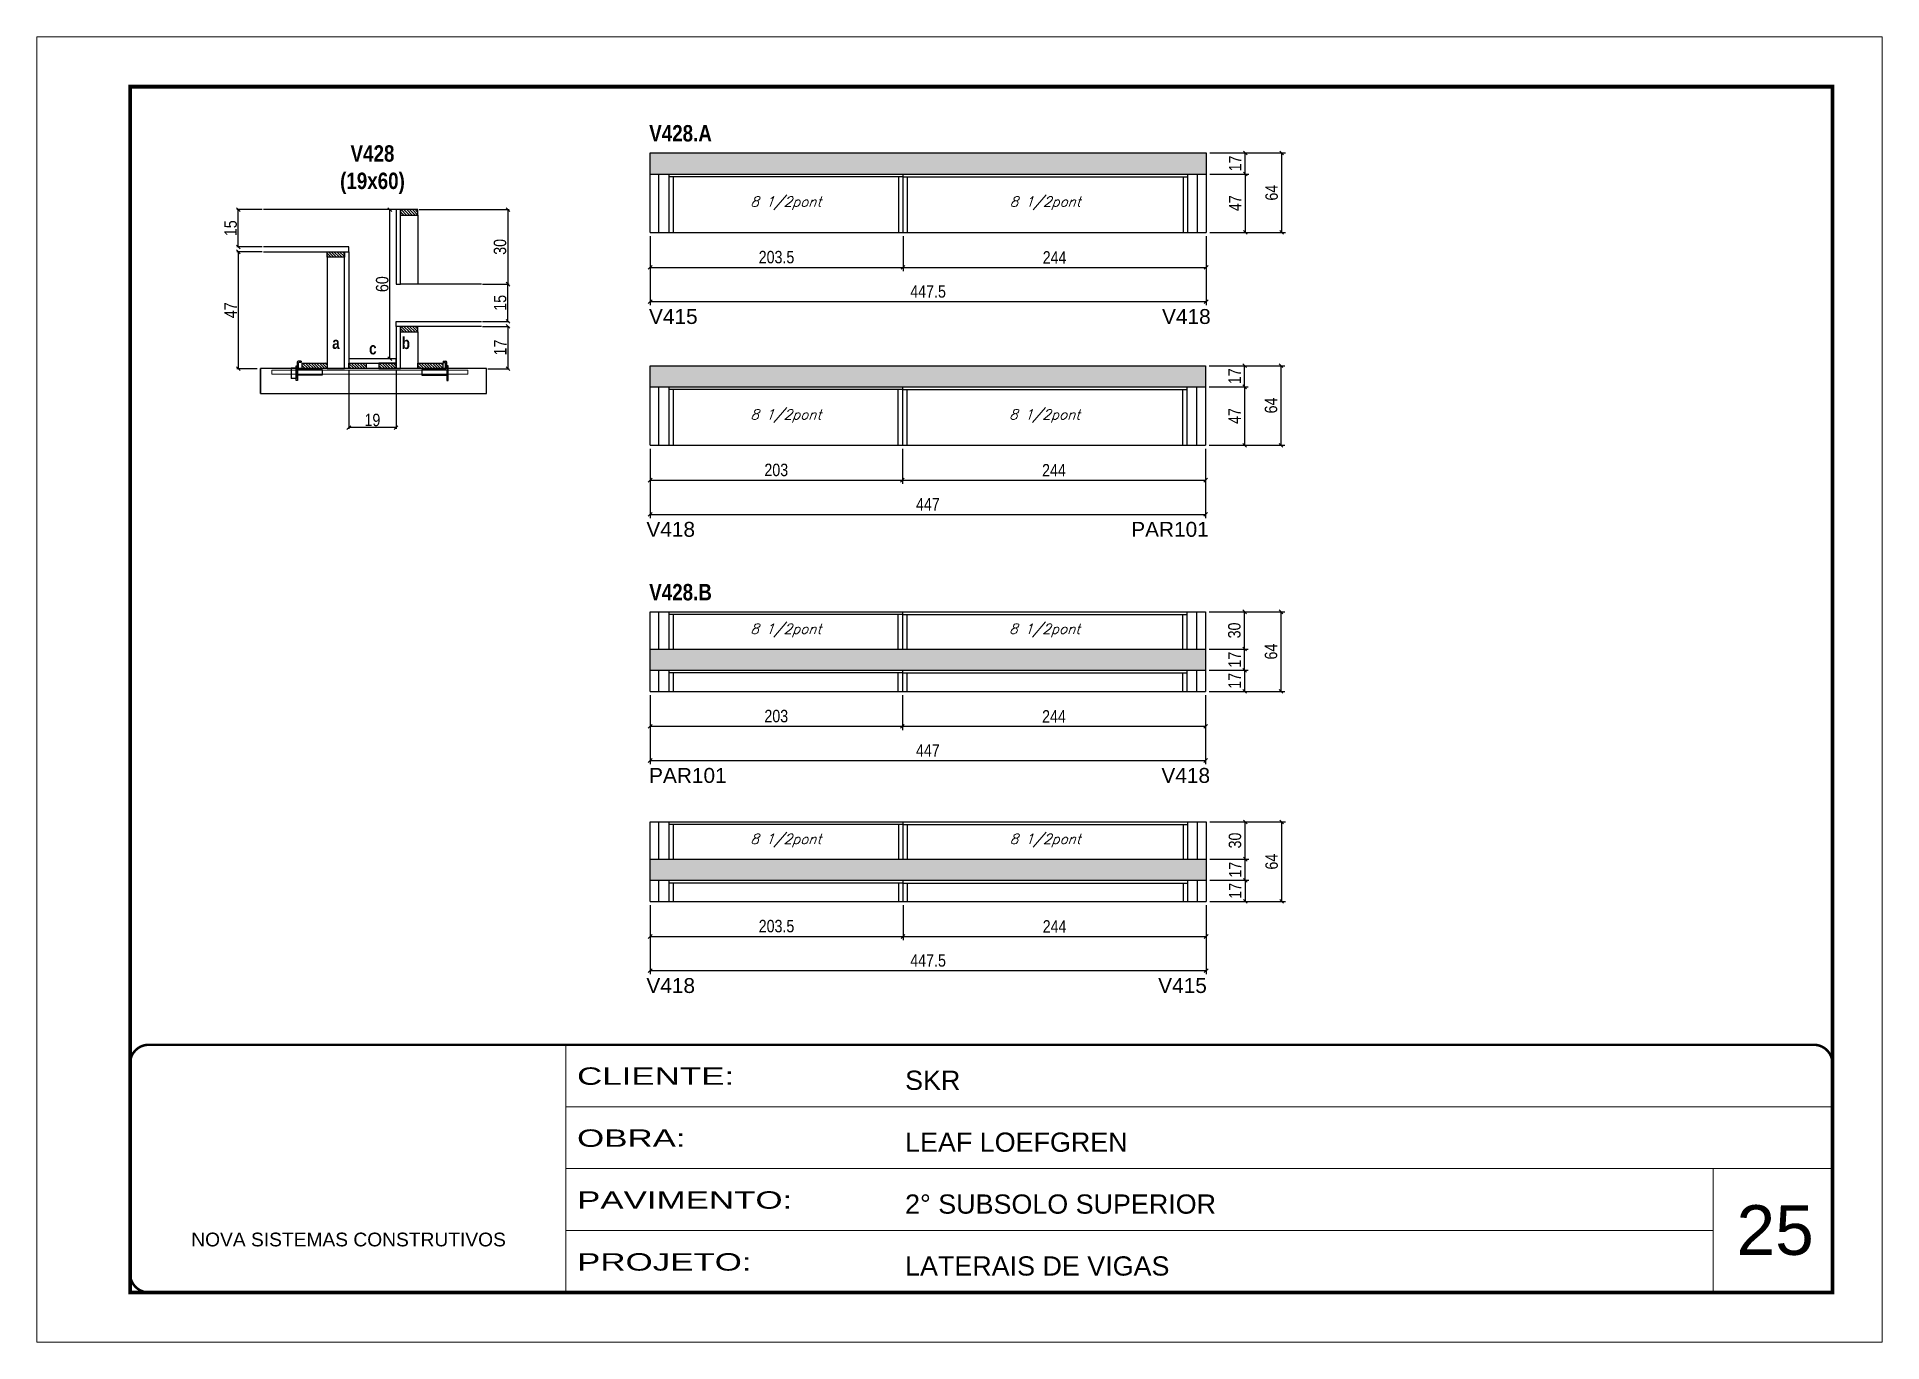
# Model space of a CAD drawing. Extents: x 3309 to 9590, y -2522 to 15424.
# Drawn here: x 3309 to 4794, y 6666 to 7716 of the extents above; entities that cross this region are included whole.
import ezdxf

# ---------------------------------------------------------------- set-up
doc = ezdxf.new("R2010")
doc.units = 0
doc.linetypes.add('CONTINUO', pattern=[0])
doc.linetypes.add('DASHED', pattern=[0.75, 0.5, -0.25])
for name, color, linetype in [('5', 5, 'Continuous'), ('barrote', 251, 'Continuous'), ('COTA', 241, 'Continuous'), ('detalhes', 4, 'Continuous'), ('NOMENCLATURA', 7, 'Continuous'), ('Painéis', 200, 'Continuous'), ('presilha', 1, 'Continuous'), ('SARR_2.2x10', 60, 'Continuous'), ('SARR_2.2x7', 40, 'Continuous'), ('SARR_3.5x7', 81, 'Continuous'), ('texto', 7, 'Continuous')]:
    doc.layers.add(name, color=color, linetype=linetype)
for name, color, linetype, lineweight in [('CARIMBO', 255, 'Continuous', 9), ('CONCRETO', 251, 'Continuous', 25), ('Folhas', 255, 'Continuous', 9), ('SARRAFO DE PRESSAO', 251, 'DASHED', 9), ('SCO-___-LAJ', 2, 'Continuous', 0)]:
    doc.layers.add(name, color=color, linetype=linetype, lineweight=lineweight)
doc.styles.add('ARIAL', font='arial.ttf')
doc.styles.add('COTA TECNICA', font='techl___.ttf', dxfattribs={"height": 10})
doc.styles.add('COTA TECNICA 2X', font='techl___.ttf', dxfattribs={"height": 10})
doc.styles.add('Romans', font='romans.shx')
doc.styles.get("Standard").update_dxf_attribs({"font": 'arial.ttf'})
doc.styles.add('TECNICA', font='techb___.ttf', dxfattribs={"height": 10})
doc.styles.add('Tecnologia', font='')
doc.styles.get('Tecnologia').set_extended_font_data('Forgotten Futurist')
doc.dimstyles.new('PAINEL', dxfattribs={"dimtxt": 10, "dimasz": 3, "dimexe": 3, "dimexo": 3, "dimgap": 3, "dimtad": 1, "dimdec": 1, "dimzin": 12, "dimdsep": 46, "dimtxsty": 'COTA TECNICA', "dimblk1": 'OBLIQUE', "dimblk2": 'OBLIQUE', "dimsah": 1, "dimcen": 0.9, "dimclrd": 4, "dimclre": 4, "dimclrt": 240, "dimadec": 1, "dimazin": 3, "dimtfac": 1, "dimtdec": 1, "dimtmove": 0, "dimatfit": 3, "dimfxl": 1, "dimtolj": 1, "dimtzin": 12, "dimarcsym": 0})
doc.dimstyles.new('SECAO', dxfattribs={"dimscale": 0.333333, "dimtxt": 5, "dimasz": 9, "dimexe": 3, "dimexo": 3, "dimgap": 3, "dimtad": 1, "dimdec": 1, "dimlfac": 0.5, "dimzin": 12, "dimdsep": 46, "dimtxsty": 'COTA TECNICA 2X', "dimblk1": 'OBLIQUE', "dimblk2": 'OBLIQUE', "dimsah": 1, "dimcen": 0.9, "dimclrd": 4, "dimclre": 4, "dimclrt": 240, "dimadec": 1, "dimazin": 3, "dimtfac": 1, "dimtdec": 1, "dimtmove": 0, "dimatfit": 3, "dimfxl": 1, "dimtolj": 1, "dimtzin": 12, "dimarcsym": 0})
pattern_1 = [(135, (36795.9781, -116062.6297), (-1.122532015, -1.122532015), [])]

msp = doc.modelspace()

# ---------------------------------------------------------------- texts
at = {"layer": '5', "linetype": 'Continuous'}
for s, rotation, p in [('V415', 0.00004, (3801.97, 7485.48, 0)), ('V418', 0.00004, (4214.87, 7485.48, 0)), ('V418', 359.99996, (3799.89, 7314.27, 0)), ('PAR101', 359.99996, (4190.05, 7314.27, 0)), ('PAR101', 0.00004, (3802.04, 7116.29, 0)), ('V418', 0.00004, (4214.37, 7116.29, 0)), ('V418', 359.99996, (3799.89, 6947.26, 0)), ('V415', 359.99996, (4211.77, 6947.26, 0))]:
    msp.add_text(s, height=12, rotation=rotation, dxfattribs=at).set_placement(p)
at = {"layer": 'CARIMBO', "style": 'ARIAL'}
msp.add_text('25', height=40, dxfattribs=at).set_placement((4677.23, 6736.55))
at = {"layer": 'detalhes', "style": 'TECNICA'}
for s, p in [('a', (3546.97, 7465.34)), ('b', (3602.94, 7465.32)), ('c', (3576.68, 7461.01))]:
    msp.add_text(s, height=9.6, dxfattribs=at).set_placement(p)
at = {"layer": 'NOMENCLATURA', "style": 'TECNICA'}
for s, p in [('V428.A', (3802.15, 7632.3)), ('V428.B', (3802.15, 7263.11))]:
    msp.add_text(s, height=13.2, dxfattribs=at).set_placement(p)
at = {"layer": 'NOMENCLATURA', "insert": (3579.44, 7629.24), "char_height": 13.2, "attachment_point": 2, "style": 'TECNICA'}
msp.add_mtext_dynamic_manual_height_columns('V428\\P(19x60)', width=300.2766, gutter_width=1, heights=[0], dxfattribs=at)
at = {"layer": 'texto', "color": 2, "char_height": 8, "attachment_point": 5, "style": 'Romans'}
for insert in [(3912.12, 7582.62), (4120.87, 7582.62), (3912.12, 7411.41), (4120.37, 7411.41), (3912.12, 7238.93), (4120.37, 7238.93), (3912.12, 7069.9), (4120.87, 7069.9)]:
    msp.add_mtext('{\\Q19;\\C256;8 1/2pont}', dxfattribs=dict(at, insert=insert))

# ---------------------------------------------------------------- blocks, each defined once
blk = doc.blocks.new('9999999999')
at = {"color": 30, "linetype": 'CONTINUO'}
for p, q in [((98564.6, 34230.2), (98564.6, 34429.4)), ((98564.6, 34379.6), (99584, 34379.6)), ((98564.6, 34329.8), (99488, 34329.8)), ((99584, 34329.8), (99488, 34329.8)), ((99488, 34329.8), (99488, 34230.2)), ((98564.6, 34280), (99488, 34280))]:
    blk.add_line(p, q, dxfattribs=at)
at = {"color": 30, "linetype": 'CONTINUO', "const_width": 2}
blk.add_lwpolyline([(99584, 34230.2), (99584, 34414.4, 0.414214), (99569, 34429.4), (98229, 34429.4, 0.414214), (98214, 34414.4), (98214, 34245.2, 0.414214), (98229, 34230.2), (99584, 34230.2)], format="xyb", dxfattribs=at)
at = {"layer": 'Folhas'}
blk.add_lwpolyline([(98139, 34190.2), (99624, 34190.2), (99624, 35240.2), (98139, 35240.2)], close=True, dxfattribs=at)
at = {"layer": 'Folhas', "color": 30, "const_width": 3}
blk.add_lwpolyline([(98214, 34230.2), (99584, 34230.2), (99584, 35200.2), (98214, 35200.2)], close=True, dxfattribs=at)
at = {"color": 7, "linetype": 'Continuous', "ltscale": 5, "style": 'ARIAL'}
for s, height, p in [('SKR', 15.48, (98837.7, 34393.1)), ('LEAF LOEFGREN', 15.483, (98837.7, 34343.3)), ('2° SUBSOLO SUPERIOR', 15.483, (98837.7, 34293.5)), ('NOVA SISTEMAS CONSTRUTIVOS', 11.059, (98263.2, 34267.2)), ('LATERAIS DE VIGAS', 15.483, (98837.7, 34243.7))]:
    blk.add_text(s, height=height, dxfattribs=at).set_placement(p)
at = {"layer": 'Folhas', "color": 7, "style": 'Tecnologia', "width": 1.5}
for s, p in [('CLIENTE:', (98573.7, 34397.2)), ('OBRA:', (98573.7, 34347.3)), ('PAVIMENTO:', (98573.7, 34297.5)), ('PROJETO:', (98573.7, 34247.7))]:
    blk.add_text(s, height=14, dxfattribs=at).set_placement(p)
blk = doc.blocks.new('_Oblique')
at = {"color": 0, "linetype": 'ByBlock', "lineweight": -2}
blk.add_line((-0.5, -0.5), (0.5, 0.5), dxfattribs=at)
blk = doc.blocks.new('*D1482')
at = {"layer": 'COTA', "color": 4, "lineweight": -2, "transparency": 16777216}
for p, q in [((3560.4, 7448.5), (3560.4, 7401.1)), ((3598.4, 7448.5), (3598.4, 7401.1)), ((3598.4, 7402.1), (3560.4, 7402.1))]:
    blk.add_line(p, q, dxfattribs=at)
at = {"layer": 'Defpoints', "color": 0, "transparency": 16777216}
for p in [(3560.4, 7449.5), (3598.4, 7449.5), (3560.4, 7402.1)]:
    blk.add_point(p, dxfattribs=at)
at = {"layer": 'COTA', "color": 4, "lineweight": -2, "transparency": 16777216, "xscale": 3, "yscale": 3, "zscale": 3, "rotation": 180}
blk.add_blockref('_Oblique', (3560.4, 7402.1), dxfattribs=at)
at = {"layer": 'COTA', "color": 4, "lineweight": -2, "transparency": 16777216, "xscale": 3, "yscale": 3, "zscale": 3}
blk.add_blockref('_Oblique', (3598.4, 7402.1), dxfattribs=at)
at = {"layer": 'COTA', "color": 240, "transparency": 16777216, "insert": (3579.4, 7408.2), "char_height": 10, "attachment_point": 5, "style": 'COTA TECNICA 2X'}
blk.add_mtext('\\A1;19', dxfattribs=at)
blk = doc.blocks.new('PRESILHA METÁLICA 1')
at = {"layer": 'presilha'}
for p, q in [((0, 13), (6, 13)), ((0, 13), (0, 0)), ((6, 0), (0, 0)), ((6, 15.5), (7.5, 15.5)), ((6, -2.5), (6, 15.5)), ((6, 13), (6, 0)), ((7.5, 10.6), (7.5, 19.9)), ((7.5, 15.5), (7.5, -2.5)), ((37.5, 4.1), (7.5, 4.1)), ((12, 21), (8.6, 21)), ((9, 11.6), (9, 18.9)), ((12, 19.5), (9.6, 19.5)), ((37.5, 11), (9.6, 11)), ((12, 21), (12, 19.5)), ((37.5, 11), (37.5, 4.1)), ((7.5, -2.5), (6, -2.5))]:
    blk.add_line(p, q, dxfattribs=at)
for centre, radius, start, end in [((8.6, 19.9), 1.14, 90, 180), ((9.6, 18.9), 0.57, 90, 180), ((9.6, 11.6), 0.57, 180, 270)]:
    blk.add_arc(centre, radius, start, end, dxfattribs=at)
blk = doc.blocks.new('PRESILHA METÁLICA 2')
at = {"layer": 'presilha'}
for p, q in [((-5.2, 23.5), (-5.2, 22)), ((-5.2, 23.5), (-1.9, 23.5)), ((-0.8, 14.6), (-0.8, 22.4)), ((-30.8, 13.5), (-30.8, 6.6)), ((-30.8, 13.5), (-2.8, 13.5)), ((-30.8, 6.6), (-0.8, 6.6)), ((-5.2, 22), (-2.8, 22)), ((-2.2, 14.1), (-2.2, 21.4)), ((0.8, 18), (-0.8, 18)), ((-0.8, 18), (-0.8, 0)), ((-0.8, 0), (0.8, 0)), ((0.8, 0), (0.8, 18))]:
    blk.add_line(p, q, dxfattribs=at)
for centre, radius, start, end in [((-1.9, 22.4), 1.14, 0, 90), ((-2.8, 21.4), 0.57, 0, 90), ((-2.8, 14.1), 0.57, 270, 0)]:
    blk.add_arc(centre, radius, start, end, dxfattribs=at)
blk = doc.blocks.new('*D1483')
at = {"layer": 'COTA', "color": 4, "lineweight": -2, "transparency": 16777216}
for p, q in [((3490.7, 7543.5), (3470.4, 7543.5)), ((3471.4, 7543.5), (3471.4, 7449.5)), ((3486.6, 7449.5), (3470.4, 7449.5))]:
    blk.add_line(p, q, dxfattribs=at)
at = {"layer": 'Defpoints', "color": 0, "transparency": 16777216}
for p in [(3491.7, 7543.5), (3471.4, 7449.5), (3487.6, 7449.5)]:
    blk.add_point(p, dxfattribs=at)
at = {"layer": 'COTA', "color": 4, "lineweight": -2, "transparency": 16777216, "xscale": 3, "yscale": 3, "zscale": 3}
for p, rotation in [((3471.4, 7543.5), 90), ((3471.4, 7449.5), 270)]:
    blk.add_blockref('_Oblique', p, dxfattribs=dict(at, rotation=rotation))
at = {"layer": 'COTA', "color": 240, "transparency": 16777216, "insert": (3465.3, 7496.5), "char_height": 10, "attachment_point": 5, "rotation": 90, "style": 'COTA TECNICA 2X'}
blk.add_mtext('\\A1;47', dxfattribs=at)
blk = doc.blocks.new('*D1484')
at = {"layer": 'COTA', "color": 4, "lineweight": -2, "transparency": 16777216}
for p, q in [((3668.1, 7483.5), (3689.4, 7483.5)), ((3688.4, 7483.5), (3688.4, 7449.5)), ((3672.3, 7449.5), (3689.4, 7449.5))]:
    blk.add_line(p, q, dxfattribs=at)
at = {"layer": 'Defpoints', "color": 0, "transparency": 16777216}
for p in [(3667.1, 7483.5), (3671.3, 7449.5), (3688.4, 7449.5)]:
    blk.add_point(p, dxfattribs=at)
at = {"layer": 'COTA', "color": 4, "lineweight": -2, "transparency": 16777216, "xscale": 3, "yscale": 3, "zscale": 3}
for p, rotation in [((3688.4, 7483.5), 90), ((3688.4, 7449.5), 270)]:
    blk.add_blockref('_Oblique', p, dxfattribs=dict(at, rotation=rotation))
at = {"layer": 'COTA', "color": 240, "transparency": 16777216, "insert": (3682.3, 7466.5), "char_height": 10, "attachment_point": 5, "rotation": 90, "style": 'COTA TECNICA 2X'}
blk.add_mtext('\\A1;17', dxfattribs=at)
blk = doc.blocks.new('*D1485')
at = {"layer": 'COTA', "color": 4, "lineweight": -2, "transparency": 16777216}
for p, q in [((3597.4, 7577.5), (3592.4, 7577.5)), ((3593.4, 7457.5), (3593.4, 7577.5)), ((3597.4, 7457.5), (3592.4, 7457.5))]:
    blk.add_line(p, q, dxfattribs=at)
at = {"layer": 'Defpoints', "color": 0, "transparency": 16777216}
for p in [(3593.4, 7577.5), (3598.4, 7577.5), (3598.4, 7457.5)]:
    blk.add_point(p, dxfattribs=at)
at = {"layer": 'COTA', "color": 4, "lineweight": -2, "transparency": 16777216, "xscale": 3, "yscale": 3, "zscale": 3}
for p, rotation in [((3593.4, 7577.5), 90), ((3593.4, 7457.5), 270)]:
    blk.add_blockref('_Oblique', p, dxfattribs=dict(at, rotation=rotation))
at = {"layer": 'COTA', "color": 240, "transparency": 16777216, "insert": (3587.3, 7517.5), "char_height": 10, "attachment_point": 5, "rotation": 90, "style": 'COTA TECNICA 2X'}
blk.add_mtext('\\A1;60', dxfattribs=at)
blk = doc.blocks.new('*D1486')
at = {"layer": 'COTA', "color": 4, "lineweight": -2, "transparency": 16777216}
for p, q in [((3668.1, 7517.5), (3689.4, 7517.5)), ((3688.4, 7487.5), (3688.4, 7517.5)), ((3668.1, 7487.5), (3689.4, 7487.5))]:
    blk.add_line(p, q, dxfattribs=at)
at = {"layer": 'Defpoints', "color": 0, "transparency": 16777216}
for p in [(3667.1, 7517.5), (3688.4, 7517.5), (3667.1, 7487.5)]:
    blk.add_point(p, dxfattribs=at)
at = {"layer": 'COTA', "color": 4, "lineweight": -2, "transparency": 16777216, "xscale": 3, "yscale": 3, "zscale": 3}
for p, rotation in [((3688.4, 7517.5), 90), ((3688.4, 7487.5), 270)]:
    blk.add_blockref('_Oblique', p, dxfattribs=dict(at, rotation=rotation))
at = {"layer": 'COTA', "color": 240, "transparency": 16777216, "insert": (3682.2, 7502.5), "char_height": 10, "attachment_point": 5, "rotation": 90, "style": 'COTA TECNICA 2X'}
blk.add_mtext('\\A1;15', dxfattribs=at)
blk = doc.blocks.new('*D1487')
at = {"layer": 'COTA', "color": 4, "lineweight": -2, "transparency": 16777216}
for p, q in [((3490.7, 7577.5), (3470.4, 7577.5)), ((3471.4, 7547.5), (3471.4, 7577.5)), ((3490.7, 7547.5), (3470.4, 7547.5))]:
    blk.add_line(p, q, dxfattribs=at)
at = {"layer": 'Defpoints', "color": 0, "transparency": 16777216}
for p in [(3471.4, 7577.5), (3491.7, 7577.5), (3491.7, 7547.5)]:
    blk.add_point(p, dxfattribs=at)
at = {"layer": 'COTA', "color": 4, "lineweight": -2, "transparency": 16777216, "xscale": 3, "yscale": 3, "zscale": 3}
for p, rotation in [((3471.4, 7577.5), 90), ((3471.4, 7547.5), 270)]:
    blk.add_blockref('_Oblique', p, dxfattribs=dict(at, rotation=rotation))
at = {"layer": 'COTA', "color": 240, "transparency": 16777216, "insert": (3465.3, 7562.5), "char_height": 10, "attachment_point": 5, "rotation": 90, "style": 'COTA TECNICA 2X'}
blk.add_mtext('\\A1;15', dxfattribs=at)
blk = doc.blocks.new('*D1488')
at = {"layer": 'COTA', "color": 4, "lineweight": -2, "transparency": 16777216}
for p, q in [((3617, 7577.5), (3689.4, 7577.5)), ((3688.4, 7577.5), (3688.4, 7517.5)), ((3668.1, 7517.5), (3689.4, 7517.5))]:
    blk.add_line(p, q, dxfattribs=at)
at = {"layer": 'Defpoints', "color": 0, "transparency": 16777216}
for p in [(3616, 7577.5), (3667.1, 7517.5), (3688.4, 7517.5)]:
    blk.add_point(p, dxfattribs=at)
at = {"layer": 'COTA', "color": 4, "lineweight": -2, "transparency": 16777216, "xscale": 3, "yscale": 3, "zscale": 3}
for p, rotation in [((3688.4, 7577.5), 90), ((3688.4, 7517.5), 270)]:
    blk.add_blockref('_Oblique', p, dxfattribs=dict(at, rotation=rotation))
at = {"layer": 'COTA', "color": 240, "transparency": 16777216, "insert": (3682.1, 7547.5), "char_height": 10, "attachment_point": 5, "rotation": 90, "style": 'COTA TECNICA 2X'}
blk.add_mtext('\\A1;30', dxfattribs=at)
blk = doc.blocks.new('*D1490')
at = {"layer": 'COTA', "color": 4, "lineweight": -2, "transparency": 16777216}
for p, q in [((3802.9, 7556.1), (3802.9, 7528)), ((4006.4, 7556.1), (4006.4, 7528)), ((3802.9, 7531), (4006.4, 7531))]:
    blk.add_line(p, q, dxfattribs=at)
at = {"layer": 'Defpoints', "color": 0, "transparency": 16777216}
for p in [(3802.9, 7559.1, 0), (4006.4, 7559.1, 0), (4006.4, 7531)]:
    blk.add_point(p, dxfattribs=at)
at = {"layer": 'COTA', "color": 4, "lineweight": -2, "transparency": 16777216, "xscale": 3, "yscale": 3, "zscale": 3, "rotation": 180}
blk.add_blockref('_Oblique', (3802.9, 7531), dxfattribs=at)
at = {"layer": 'COTA', "color": 4, "lineweight": -2, "transparency": 16777216, "xscale": 3, "yscale": 3, "zscale": 3}
blk.add_blockref('_Oblique', (4006.4, 7531), dxfattribs=at)
at = {"layer": 'COTA', "color": 240, "transparency": 16777216, "insert": (3904.6, 7539.2), "char_height": 10, "attachment_point": 5, "style": 'COTA TECNICA'}
blk.add_mtext('\\A1;203.5', dxfattribs=at)
blk = doc.blocks.new('*D1491')
at = {"layer": 'COTA', "color": 4, "lineweight": -2, "transparency": 16777216}
for p, q in [((4006.4, 7556.1), (4006.4, 7528)), ((4250.4, 7556.1), (4250.4, 7528)), ((4006.4, 7531), (4250.4, 7531))]:
    blk.add_line(p, q, dxfattribs=at)
at = {"layer": 'Defpoints', "color": 0, "transparency": 16777216}
for p in [(4006.4, 7559.1, 0), (4250.4, 7559.1, 0), (4250.4, 7531)]:
    blk.add_point(p, dxfattribs=at)
at = {"layer": 'COTA', "color": 4, "lineweight": -2, "transparency": 16777216, "xscale": 3, "yscale": 3, "zscale": 3, "rotation": 180}
blk.add_blockref('_Oblique', (4006.4, 7531), dxfattribs=at)
at = {"layer": 'COTA', "color": 4, "lineweight": -2, "transparency": 16777216, "xscale": 3, "yscale": 3, "zscale": 3}
blk.add_blockref('_Oblique', (4250.4, 7531), dxfattribs=at)
at = {"layer": 'COTA', "color": 240, "transparency": 16777216, "insert": (4128.4, 7539), "char_height": 10, "attachment_point": 5, "style": 'COTA TECNICA'}
blk.add_mtext('\\A1;244', dxfattribs=at)
blk = doc.blocks.new('*D1489')
at = {"layer": 'COTA', "color": 4, "lineweight": -2, "transparency": 16777216}
for p, q in [((3802.9, 7556.1), (3802.9, 7500.5)), ((4250.4, 7556.1), (4250.4, 7500.5)), ((3802.9, 7503.5), (4250.4, 7503.5))]:
    blk.add_line(p, q, dxfattribs=at)
at = {"layer": 'Defpoints', "color": 0, "transparency": 16777216}
for p in [(3802.9, 7559.1), (4250.4, 7559.1, 0), (4250.4, 7503.5)]:
    blk.add_point(p, dxfattribs=at)
at = {"layer": 'COTA', "color": 4, "lineweight": -2, "transparency": 16777216, "xscale": 3, "yscale": 3, "zscale": 3, "rotation": 180}
blk.add_blockref('_Oblique', (3802.9, 7503.5), dxfattribs=at)
at = {"layer": 'COTA', "color": 4, "lineweight": -2, "transparency": 16777216, "xscale": 3, "yscale": 3, "zscale": 3}
blk.add_blockref('_Oblique', (4250.4, 7503.5), dxfattribs=at)
at = {"layer": 'COTA', "color": 240, "transparency": 16777216, "insert": (4026.6, 7511.6), "char_height": 10, "attachment_point": 5, "style": 'COTA TECNICA'}
blk.add_mtext('\\A1;447.5', dxfattribs=at)
blk = doc.blocks.new('*D1492')
at = {"layer": 'COTA', "color": 4, "lineweight": -2, "transparency": 16777216}
for p, q in [((4253.4, 7606.1), (4284.8, 7606.1)), ((4281.8, 7606.1), (4281.8, 7559.1)), ((4253.4, 7559.1), (4284.8, 7559.1))]:
    blk.add_line(p, q, dxfattribs=at)
at = {"layer": 'Defpoints', "color": 0, "transparency": 16777216}
for p in [(4250.4, 7606.1), (4250.4, 7559.1), (4281.8, 7559.1)]:
    blk.add_point(p, dxfattribs=at)
at = {"layer": 'COTA', "color": 4, "lineweight": -2, "transparency": 16777216, "xscale": 3, "yscale": 3, "zscale": 3}
for p, rotation in [((4281.8, 7606.1), 90), ((4281.8, 7559.1), 270)]:
    blk.add_blockref('_Oblique', p, dxfattribs=dict(at, rotation=rotation))
at = {"layer": 'COTA', "color": 240, "transparency": 16777216, "insert": (4273.8, 7582.6), "char_height": 10, "attachment_point": 5, "rotation": 90, "style": 'COTA TECNICA'}
blk.add_mtext('\\A1;47', dxfattribs=at)
blk = doc.blocks.new('*D1493')
at = {"layer": 'COTA', "color": 4, "lineweight": -2, "transparency": 16777216}
for p, q in [((4253.4, 7623.1), (4284.8, 7623.1)), ((4281.8, 7606.1), (4281.8, 7623.1)), ((4253.4, 7606.1), (4284.8, 7606.1))]:
    blk.add_line(p, q, dxfattribs=at)
at = {"layer": 'Defpoints', "color": 0, "transparency": 16777216}
for p in [(4250.4, 7623.1), (4281.8, 7623.1), (4250.4, 7606.1)]:
    blk.add_point(p, dxfattribs=at)
at = {"layer": 'COTA', "color": 4, "lineweight": -2, "transparency": 16777216, "xscale": 3, "yscale": 3, "zscale": 3}
for p, rotation in [((4281.8, 7623.1), 90), ((4281.8, 7606.1), 270)]:
    blk.add_blockref('_Oblique', p, dxfattribs=dict(at, rotation=rotation))
at = {"layer": 'COTA', "color": 240, "transparency": 16777216, "insert": (4273.8, 7614.6), "char_height": 10, "attachment_point": 5, "rotation": 90, "style": 'COTA TECNICA'}
blk.add_mtext('\\A1;17', dxfattribs=at)
blk = doc.blocks.new('*D1494')
at = {"layer": 'COTA', "color": 4, "lineweight": -2, "transparency": 16777216}
for p, q in [((4253.4, 7623.1), (4314.2, 7623.1)), ((4311.2, 7559.1), (4311.2, 7623.1)), ((4253.4, 7559.1), (4314.2, 7559.1))]:
    blk.add_line(p, q, dxfattribs=at)
at = {"layer": 'Defpoints', "color": 0, "transparency": 16777216}
for p in [(4250.4, 7623.1), (4311.2, 7623.1), (4250.4, 7559.1)]:
    blk.add_point(p, dxfattribs=at)
at = {"layer": 'COTA', "color": 4, "lineweight": -2, "transparency": 16777216, "xscale": 3, "yscale": 3, "zscale": 3}
for p, rotation in [((4311.2, 7623.1), 90), ((4311.2, 7559.1), 270)]:
    blk.add_blockref('_Oblique', p, dxfattribs=dict(at, rotation=rotation))
at = {"layer": 'COTA', "color": 240, "transparency": 16777216, "insert": (4303.1, 7591.1), "char_height": 10, "attachment_point": 5, "rotation": 90, "style": 'COTA TECNICA'}
blk.add_mtext('\\A1;64', dxfattribs=at)
blk = doc.blocks.new('*D1499')
at = {"layer": 'COTA', "color": 4, "lineweight": -2, "transparency": 16777216}
for p, q in [((3802.9, 7384.9), (3802.9, 7356.8)), ((4005.9, 7384.9), (4005.9, 7356.8)), ((3802.9, 7359.8), (4005.9, 7359.8))]:
    blk.add_line(p, q, dxfattribs=at)
at = {"layer": 'Defpoints', "color": 0, "transparency": 16777216}
for p in [(3802.9, 7387.9, 0), (4005.9, 7387.9, 0), (4005.9, 7359.8)]:
    blk.add_point(p, dxfattribs=at)
at = {"layer": 'COTA', "color": 4, "lineweight": -2, "transparency": 16777216, "xscale": 3, "yscale": 3, "zscale": 3, "rotation": 180}
blk.add_blockref('_Oblique', (3802.9, 7359.8), dxfattribs=at)
at = {"layer": 'COTA', "color": 4, "lineweight": -2, "transparency": 16777216, "xscale": 3, "yscale": 3, "zscale": 3}
blk.add_blockref('_Oblique', (4005.9, 7359.8), dxfattribs=at)
at = {"layer": 'COTA', "color": 240, "transparency": 16777216, "insert": (3904.4, 7368), "char_height": 10, "attachment_point": 5, "style": 'COTA TECNICA'}
blk.add_mtext('\\A1;203', dxfattribs=at)
blk = doc.blocks.new('*D1500')
at = {"layer": 'COTA', "color": 4, "lineweight": -2, "transparency": 16777216}
for p, q in [((4005.9, 7384.9), (4005.9, 7356.8)), ((4249.9, 7384.9), (4249.9, 7356.8)), ((4005.9, 7359.8), (4249.9, 7359.8))]:
    blk.add_line(p, q, dxfattribs=at)
at = {"layer": 'Defpoints', "color": 0, "transparency": 16777216}
for p in [(4005.9, 7387.9, 0), (4249.9, 7387.9, 0), (4249.9, 7359.8)]:
    blk.add_point(p, dxfattribs=at)
at = {"layer": 'COTA', "color": 4, "lineweight": -2, "transparency": 16777216, "xscale": 3, "yscale": 3, "zscale": 3, "rotation": 180}
blk.add_blockref('_Oblique', (4005.9, 7359.8), dxfattribs=at)
at = {"layer": 'COTA', "color": 4, "lineweight": -2, "transparency": 16777216, "xscale": 3, "yscale": 3, "zscale": 3}
blk.add_blockref('_Oblique', (4249.9, 7359.8), dxfattribs=at)
at = {"layer": 'COTA', "color": 240, "transparency": 16777216, "insert": (4127.9, 7367.8), "char_height": 10, "attachment_point": 5, "style": 'COTA TECNICA'}
blk.add_mtext('\\A1;244', dxfattribs=at)
blk = doc.blocks.new('*D1495')
at = {"layer": 'COTA', "color": 4, "lineweight": -2, "transparency": 16777216}
for p, q in [((3802.9, 7384.9), (3802.9, 7329.3)), ((4249.9, 7384.9), (4249.9, 7329.3)), ((3802.9, 7332.3), (4249.9, 7332.3))]:
    blk.add_line(p, q, dxfattribs=at)
at = {"layer": 'Defpoints', "color": 0, "transparency": 16777216}
for p in [(3802.9, 7387.9), (4249.9, 7387.9, 0), (4249.9, 7332.3)]:
    blk.add_point(p, dxfattribs=at)
at = {"layer": 'COTA', "color": 4, "lineweight": -2, "transparency": 16777216, "xscale": 3, "yscale": 3, "zscale": 3, "rotation": 180}
blk.add_blockref('_Oblique', (3802.9, 7332.3), dxfattribs=at)
at = {"layer": 'COTA', "color": 4, "lineweight": -2, "transparency": 16777216, "xscale": 3, "yscale": 3, "zscale": 3}
blk.add_blockref('_Oblique', (4249.9, 7332.3), dxfattribs=at)
at = {"layer": 'COTA', "color": 240, "transparency": 16777216, "insert": (4026.4, 7340.4), "char_height": 10, "attachment_point": 5, "style": 'COTA TECNICA'}
blk.add_mtext('\\A1;447', dxfattribs=at)
blk = doc.blocks.new('*D1496')
at = {"layer": 'COTA', "color": 4, "lineweight": -2, "transparency": 16777216}
for p, q in [((4252.9, 7434.9), (4284.3, 7434.9)), ((4281.3, 7434.9), (4281.3, 7387.9)), ((4252.9, 7387.9), (4284.3, 7387.9))]:
    blk.add_line(p, q, dxfattribs=at)
at = {"layer": 'Defpoints', "color": 0, "transparency": 16777216}
for p in [(4249.9, 7434.9), (4249.9, 7387.9), (4281.3, 7387.9)]:
    blk.add_point(p, dxfattribs=at)
at = {"layer": 'COTA', "color": 4, "lineweight": -2, "transparency": 16777216, "xscale": 3, "yscale": 3, "zscale": 3}
for p, rotation in [((4281.3, 7434.9), 90), ((4281.3, 7387.9), 270)]:
    blk.add_blockref('_Oblique', p, dxfattribs=dict(at, rotation=rotation))
at = {"layer": 'COTA', "color": 240, "transparency": 16777216, "insert": (4273.3, 7411.4), "char_height": 10, "attachment_point": 5, "rotation": 90, "style": 'COTA TECNICA'}
blk.add_mtext('\\A1;47', dxfattribs=at)
blk = doc.blocks.new('*D1497')
at = {"layer": 'COTA', "color": 4, "lineweight": -2, "transparency": 16777216}
for p, q in [((4252.9, 7451.9), (4284.3, 7451.9)), ((4281.3, 7434.9), (4281.3, 7451.9)), ((4252.9, 7434.9), (4284.3, 7434.9))]:
    blk.add_line(p, q, dxfattribs=at)
at = {"layer": 'Defpoints', "color": 0, "transparency": 16777216}
for p in [(4249.9, 7451.9), (4281.3, 7451.9), (4249.9, 7434.9)]:
    blk.add_point(p, dxfattribs=at)
at = {"layer": 'COTA', "color": 4, "lineweight": -2, "transparency": 16777216, "xscale": 3, "yscale": 3, "zscale": 3}
for p, rotation in [((4281.3, 7451.9), 90), ((4281.3, 7434.9), 270)]:
    blk.add_blockref('_Oblique', p, dxfattribs=dict(at, rotation=rotation))
at = {"layer": 'COTA', "color": 240, "transparency": 16777216, "insert": (4273.3, 7443.4), "char_height": 10, "attachment_point": 5, "rotation": 90, "style": 'COTA TECNICA'}
blk.add_mtext('\\A1;17', dxfattribs=at)
blk = doc.blocks.new('*D1498')
at = {"layer": 'COTA', "color": 4, "lineweight": -2, "transparency": 16777216}
for p, q in [((4252.9, 7451.9), (4313.7, 7451.9)), ((4310.7, 7387.9), (4310.7, 7451.9)), ((4252.9, 7387.9), (4313.7, 7387.9))]:
    blk.add_line(p, q, dxfattribs=at)
at = {"layer": 'Defpoints', "color": 0, "transparency": 16777216}
for p in [(4249.9, 7451.9), (4310.7, 7451.9), (4249.9, 7387.9)]:
    blk.add_point(p, dxfattribs=at)
at = {"layer": 'COTA', "color": 4, "lineweight": -2, "transparency": 16777216, "xscale": 3, "yscale": 3, "zscale": 3}
for p, rotation in [((4310.7, 7451.9), 90), ((4310.7, 7387.9), 270)]:
    blk.add_blockref('_Oblique', p, dxfattribs=dict(at, rotation=rotation))
at = {"layer": 'COTA', "color": 240, "transparency": 16777216, "insert": (4302.6, 7419.9), "char_height": 10, "attachment_point": 5, "rotation": 90, "style": 'COTA TECNICA'}
blk.add_mtext('\\A1;64', dxfattribs=at)
blk = doc.blocks.new('*D1502')
at = {"layer": 'COTA', "color": 4, "lineweight": -2, "transparency": 16777216}
for p, q in [((3802.9, 7186.9), (3802.9, 7158.8)), ((4005.9, 7186.9), (4005.9, 7158.8)), ((3802.9, 7161.8), (4005.9, 7161.8))]:
    blk.add_line(p, q, dxfattribs=at)
at = {"layer": 'Defpoints', "color": 0, "transparency": 16777216}
for p in [(3802.9, 7189.9, 0), (4005.9, 7189.9, 0), (4005.9, 7161.8)]:
    blk.add_point(p, dxfattribs=at)
at = {"layer": 'COTA', "color": 4, "lineweight": -2, "transparency": 16777216, "xscale": 3, "yscale": 3, "zscale": 3, "rotation": 180}
blk.add_blockref('_Oblique', (3802.9, 7161.8), dxfattribs=at)
at = {"layer": 'COTA', "color": 4, "lineweight": -2, "transparency": 16777216, "xscale": 3, "yscale": 3, "zscale": 3}
blk.add_blockref('_Oblique', (4005.9, 7161.8), dxfattribs=at)
at = {"layer": 'COTA', "color": 240, "transparency": 16777216, "insert": (3904.4, 7170), "char_height": 10, "attachment_point": 5, "style": 'COTA TECNICA'}
blk.add_mtext('\\A1;203', dxfattribs=at)
blk = doc.blocks.new('*D1503')
at = {"layer": 'COTA', "color": 4, "lineweight": -2, "transparency": 16777216}
for p, q in [((4005.9, 7186.9), (4005.9, 7158.8)), ((4249.9, 7186.9), (4249.9, 7158.8)), ((4005.9, 7161.8), (4249.9, 7161.8))]:
    blk.add_line(p, q, dxfattribs=at)
at = {"layer": 'Defpoints', "color": 0, "transparency": 16777216}
for p in [(4005.9, 7189.9, 0), (4249.9, 7189.9, 0), (4249.9, 7161.8)]:
    blk.add_point(p, dxfattribs=at)
at = {"layer": 'COTA', "color": 4, "lineweight": -2, "transparency": 16777216, "xscale": 3, "yscale": 3, "zscale": 3, "rotation": 180}
blk.add_blockref('_Oblique', (4005.9, 7161.8), dxfattribs=at)
at = {"layer": 'COTA', "color": 4, "lineweight": -2, "transparency": 16777216, "xscale": 3, "yscale": 3, "zscale": 3}
blk.add_blockref('_Oblique', (4249.9, 7161.8), dxfattribs=at)
at = {"layer": 'COTA', "color": 240, "transparency": 16777216, "insert": (4127.9, 7169.8), "char_height": 10, "attachment_point": 5, "style": 'COTA TECNICA'}
blk.add_mtext('\\A1;244', dxfattribs=at)
blk = doc.blocks.new('*D1501')
at = {"layer": 'COTA', "color": 4, "lineweight": -2, "transparency": 16777216}
for p, q in [((3802.9, 7186.9), (3802.9, 7131.3)), ((4249.9, 7186.9), (4249.9, 7131.3)), ((3802.9, 7134.3), (4249.9, 7134.3))]:
    blk.add_line(p, q, dxfattribs=at)
at = {"layer": 'Defpoints', "color": 0, "transparency": 16777216}
for p in [(3802.9, 7189.9), (4249.9, 7189.9, 0), (4249.9, 7134.3)]:
    blk.add_point(p, dxfattribs=at)
at = {"layer": 'COTA', "color": 4, "lineweight": -2, "transparency": 16777216, "xscale": 3, "yscale": 3, "zscale": 3, "rotation": 180}
blk.add_blockref('_Oblique', (3802.9, 7134.3), dxfattribs=at)
at = {"layer": 'COTA', "color": 4, "lineweight": -2, "transparency": 16777216, "xscale": 3, "yscale": 3, "zscale": 3}
blk.add_blockref('_Oblique', (4249.9, 7134.3), dxfattribs=at)
at = {"layer": 'COTA', "color": 240, "transparency": 16777216, "insert": (4026.4, 7142.4), "char_height": 10, "attachment_point": 5, "style": 'COTA TECNICA'}
blk.add_mtext('\\A1;447', dxfattribs=at)
blk = doc.blocks.new('*D1504')
at = {"layer": 'COTA', "color": 4, "lineweight": -2, "transparency": 16777216}
for p, q in [((4252.9, 7206.9), (4284.3, 7206.9)), ((4281.3, 7206.9), (4281.3, 7189.9)), ((4252.9, 7189.9), (4284.3, 7189.9))]:
    blk.add_line(p, q, dxfattribs=at)
at = {"layer": 'Defpoints', "color": 0, "transparency": 16777216}
for p in [(4249.9, 7206.9), (4249.9, 7189.9), (4281.3, 7189.9)]:
    blk.add_point(p, dxfattribs=at)
at = {"layer": 'COTA', "color": 4, "lineweight": -2, "transparency": 16777216, "xscale": 3, "yscale": 3, "zscale": 3}
for p, rotation in [((4281.3, 7206.9), 90), ((4281.3, 7189.9), 270)]:
    blk.add_blockref('_Oblique', p, dxfattribs=dict(at, rotation=rotation))
at = {"layer": 'COTA', "color": 240, "transparency": 16777216, "insert": (4273.3, 7198.4), "char_height": 10, "attachment_point": 5, "rotation": 90, "style": 'COTA TECNICA'}
blk.add_mtext('\\A1;17', dxfattribs=at)
blk = doc.blocks.new('*D1505')
at = {"layer": 'COTA', "color": 4, "lineweight": -2, "transparency": 16777216}
for p, q in [((4252.9, 7223.9), (4284.3, 7223.9)), ((4281.3, 7206.9), (4281.3, 7223.9)), ((4252.9, 7206.9), (4284.3, 7206.9))]:
    blk.add_line(p, q, dxfattribs=at)
at = {"layer": 'Defpoints', "color": 0, "transparency": 16777216}
for p in [(4249.9, 7223.9), (4281.3, 7223.9), (4249.9, 7206.9)]:
    blk.add_point(p, dxfattribs=at)
at = {"layer": 'COTA', "color": 4, "lineweight": -2, "transparency": 16777216, "xscale": 3, "yscale": 3, "zscale": 3}
for p, rotation in [((4281.3, 7223.9), 90), ((4281.3, 7206.9), 270)]:
    blk.add_blockref('_Oblique', p, dxfattribs=dict(at, rotation=rotation))
at = {"layer": 'COTA', "color": 240, "transparency": 16777216, "insert": (4273.3, 7215.4), "char_height": 10, "attachment_point": 5, "rotation": 90, "style": 'COTA TECNICA'}
blk.add_mtext('\\A1;17', dxfattribs=at)
blk = doc.blocks.new('*D1506')
at = {"layer": 'COTA', "color": 4, "lineweight": -2, "transparency": 16777216}
for p, q in [((4252.9, 7253.9), (4313.7, 7253.9)), ((4310.7, 7189.9), (4310.7, 7253.9)), ((4252.9, 7189.9), (4313.7, 7189.9))]:
    blk.add_line(p, q, dxfattribs=at)
at = {"layer": 'Defpoints', "color": 0, "transparency": 16777216}
for p in [(4249.9, 7253.9), (4310.7, 7253.9), (4249.9, 7189.9)]:
    blk.add_point(p, dxfattribs=at)
at = {"layer": 'COTA', "color": 4, "lineweight": -2, "transparency": 16777216, "xscale": 3, "yscale": 3, "zscale": 3}
for p, rotation in [((4310.7, 7253.9), 90), ((4310.7, 7189.9), 270)]:
    blk.add_blockref('_Oblique', p, dxfattribs=dict(at, rotation=rotation))
at = {"layer": 'COTA', "color": 240, "transparency": 16777216, "insert": (4302.6, 7221.9), "char_height": 10, "attachment_point": 5, "rotation": 90, "style": 'COTA TECNICA'}
blk.add_mtext('\\A1;64', dxfattribs=at)
blk = doc.blocks.new('*D1507')
at = {"layer": 'COTA', "color": 4, "lineweight": -2, "transparency": 16777216}
for p, q in [((4252.9, 7253.9), (4284.3, 7253.9)), ((4281.3, 7223.9), (4281.3, 7253.9)), ((4252.9, 7223.9), (4284.3, 7223.9))]:
    blk.add_line(p, q, dxfattribs=at)
at = {"layer": 'Defpoints', "color": 0, "transparency": 16777216}
for p in [(4249.9, 7253.9), (4281.3, 7253.9), (4249.9, 7223.9)]:
    blk.add_point(p, dxfattribs=at)
at = {"layer": 'COTA', "color": 4, "lineweight": -2, "transparency": 16777216, "xscale": 3, "yscale": 3, "zscale": 3}
for p, rotation in [((4281.3, 7253.9), 90), ((4281.3, 7223.9), 270)]:
    blk.add_blockref('_Oblique', p, dxfattribs=dict(at, rotation=rotation))
at = {"layer": 'COTA', "color": 240, "transparency": 16777216, "insert": (4273.1, 7238.9), "char_height": 10, "attachment_point": 5, "rotation": 90, "style": 'COTA TECNICA'}
blk.add_mtext('\\A1;30', dxfattribs=at)
blk = doc.blocks.new('*D1509')
at = {"layer": 'COTA', "color": 4, "lineweight": -2, "transparency": 16777216}
for p, q in [((3802.9, 7017.9), (3802.9, 6989.7)), ((4006.4, 7017.9), (4006.4, 6989.7)), ((3802.9, 6992.7), (4006.4, 6992.7))]:
    blk.add_line(p, q, dxfattribs=at)
at = {"layer": 'Defpoints', "color": 0, "transparency": 16777216}
for p in [(3802.9, 7020.9, 0), (4006.4, 7020.9, 0), (4006.4, 6992.7)]:
    blk.add_point(p, dxfattribs=at)
at = {"layer": 'COTA', "color": 4, "lineweight": -2, "transparency": 16777216, "xscale": 3, "yscale": 3, "zscale": 3, "rotation": 180}
blk.add_blockref('_Oblique', (3802.9, 6992.7), dxfattribs=at)
at = {"layer": 'COTA', "color": 4, "lineweight": -2, "transparency": 16777216, "xscale": 3, "yscale": 3, "zscale": 3}
blk.add_blockref('_Oblique', (4006.4, 6992.7), dxfattribs=at)
at = {"layer": 'COTA', "color": 240, "transparency": 16777216, "insert": (3904.6, 7001), "char_height": 10, "attachment_point": 5, "style": 'COTA TECNICA'}
blk.add_mtext('\\A1;203.5', dxfattribs=at)
blk = doc.blocks.new('*D1510')
at = {"layer": 'COTA', "color": 4, "lineweight": -2, "transparency": 16777216}
for p, q in [((4006.4, 7017.9), (4006.4, 6989.7)), ((4250.4, 7017.9), (4250.4, 6989.7)), ((4006.4, 6992.7), (4250.4, 6992.7))]:
    blk.add_line(p, q, dxfattribs=at)
at = {"layer": 'Defpoints', "color": 0, "transparency": 16777216}
for p in [(4006.4, 7020.9, 0), (4250.4, 7020.9, 0), (4250.4, 6992.7)]:
    blk.add_point(p, dxfattribs=at)
at = {"layer": 'COTA', "color": 4, "lineweight": -2, "transparency": 16777216, "xscale": 3, "yscale": 3, "zscale": 3, "rotation": 180}
blk.add_blockref('_Oblique', (4006.4, 6992.7), dxfattribs=at)
at = {"layer": 'COTA', "color": 4, "lineweight": -2, "transparency": 16777216, "xscale": 3, "yscale": 3, "zscale": 3}
blk.add_blockref('_Oblique', (4250.4, 6992.7), dxfattribs=at)
at = {"layer": 'COTA', "color": 240, "transparency": 16777216, "insert": (4128.4, 7000.8), "char_height": 10, "attachment_point": 5, "style": 'COTA TECNICA'}
blk.add_mtext('\\A1;244', dxfattribs=at)
blk = doc.blocks.new('*D1508')
at = {"layer": 'COTA', "color": 4, "lineweight": -2, "transparency": 16777216}
for p, q in [((3802.9, 7017.9), (3802.9, 6962.3)), ((4250.4, 7017.9), (4250.4, 6962.3)), ((3802.9, 6965.3), (4250.4, 6965.3))]:
    blk.add_line(p, q, dxfattribs=at)
at = {"layer": 'Defpoints', "color": 0, "transparency": 16777216}
for p in [(3802.9, 7020.9), (4250.4, 7020.9, 0), (4250.4, 6965.3)]:
    blk.add_point(p, dxfattribs=at)
at = {"layer": 'COTA', "color": 4, "lineweight": -2, "transparency": 16777216, "xscale": 3, "yscale": 3, "zscale": 3, "rotation": 180}
blk.add_blockref('_Oblique', (3802.9, 6965.3), dxfattribs=at)
at = {"layer": 'COTA', "color": 4, "lineweight": -2, "transparency": 16777216, "xscale": 3, "yscale": 3, "zscale": 3}
blk.add_blockref('_Oblique', (4250.4, 6965.3), dxfattribs=at)
at = {"layer": 'COTA', "color": 240, "transparency": 16777216, "insert": (4026.6, 6973.4), "char_height": 10, "attachment_point": 5, "style": 'COTA TECNICA'}
blk.add_mtext('\\A1;447.5', dxfattribs=at)
blk = doc.blocks.new('*D1511')
at = {"layer": 'COTA', "color": 4, "lineweight": -2, "transparency": 16777216}
for p, q in [((4253.4, 7037.9), (4284.8, 7037.9)), ((4281.8, 7037.9), (4281.8, 7020.9)), ((4253.4, 7020.9), (4284.8, 7020.9))]:
    blk.add_line(p, q, dxfattribs=at)
at = {"layer": 'Defpoints', "color": 0, "transparency": 16777216}
for p in [(4250.4, 7037.9), (4250.4, 7020.9), (4281.8, 7020.9)]:
    blk.add_point(p, dxfattribs=at)
at = {"layer": 'COTA', "color": 4, "lineweight": -2, "transparency": 16777216, "xscale": 3, "yscale": 3, "zscale": 3}
for p, rotation in [((4281.8, 7037.9), 90), ((4281.8, 7020.9), 270)]:
    blk.add_blockref('_Oblique', p, dxfattribs=dict(at, rotation=rotation))
at = {"layer": 'COTA', "color": 240, "transparency": 16777216, "insert": (4273.8, 7029.4), "char_height": 10, "attachment_point": 5, "rotation": 90, "style": 'COTA TECNICA'}
blk.add_mtext('\\A1;17', dxfattribs=at)
blk = doc.blocks.new('*D1512')
at = {"layer": 'COTA', "color": 4, "lineweight": -2, "transparency": 16777216}
for p, q in [((4253.4, 7054.9), (4284.8, 7054.9)), ((4281.8, 7037.9), (4281.8, 7054.9)), ((4253.4, 7037.9), (4284.8, 7037.9))]:
    blk.add_line(p, q, dxfattribs=at)
at = {"layer": 'Defpoints', "color": 0, "transparency": 16777216}
for p in [(4250.4, 7054.9), (4281.8, 7054.9), (4250.4, 7037.9)]:
    blk.add_point(p, dxfattribs=at)
at = {"layer": 'COTA', "color": 4, "lineweight": -2, "transparency": 16777216, "xscale": 3, "yscale": 3, "zscale": 3}
for p, rotation in [((4281.8, 7054.9), 90), ((4281.8, 7037.9), 270)]:
    blk.add_blockref('_Oblique', p, dxfattribs=dict(at, rotation=rotation))
at = {"layer": 'COTA', "color": 240, "transparency": 16777216, "insert": (4273.8, 7046.4), "char_height": 10, "attachment_point": 5, "rotation": 90, "style": 'COTA TECNICA'}
blk.add_mtext('\\A1;17', dxfattribs=at)
blk = doc.blocks.new('*D1513')
at = {"layer": 'COTA', "color": 4, "lineweight": -2, "transparency": 16777216}
for p, q in [((4253.4, 7084.9), (4314.2, 7084.9)), ((4311.2, 7020.9), (4311.2, 7084.9)), ((4253.4, 7020.9), (4314.2, 7020.9))]:
    blk.add_line(p, q, dxfattribs=at)
at = {"layer": 'Defpoints', "color": 0, "transparency": 16777216}
for p in [(4250.4, 7084.9), (4311.2, 7084.9), (4250.4, 7020.9)]:
    blk.add_point(p, dxfattribs=at)
at = {"layer": 'COTA', "color": 4, "lineweight": -2, "transparency": 16777216, "xscale": 3, "yscale": 3, "zscale": 3}
for p, rotation in [((4311.2, 7084.9), 90), ((4311.2, 7020.9), 270)]:
    blk.add_blockref('_Oblique', p, dxfattribs=dict(at, rotation=rotation))
at = {"layer": 'COTA', "color": 240, "transparency": 16777216, "insert": (4303.1, 7052.9), "char_height": 10, "attachment_point": 5, "rotation": 90, "style": 'COTA TECNICA'}
blk.add_mtext('\\A1;64', dxfattribs=at)
blk = doc.blocks.new('*D1514')
at = {"layer": 'COTA', "color": 4, "lineweight": -2, "transparency": 16777216}
for p, q in [((4253.4, 7084.9), (4284.8, 7084.9)), ((4281.8, 7054.9), (4281.8, 7084.9)), ((4253.4, 7054.9), (4284.8, 7054.9))]:
    blk.add_line(p, q, dxfattribs=at)
at = {"layer": 'Defpoints', "color": 0, "transparency": 16777216}
for p in [(4250.4, 7084.9), (4281.8, 7084.9), (4250.4, 7054.9)]:
    blk.add_point(p, dxfattribs=at)
at = {"layer": 'COTA', "color": 4, "lineweight": -2, "transparency": 16777216, "xscale": 3, "yscale": 3, "zscale": 3}
for p, rotation in [((4281.8, 7084.9), 90), ((4281.8, 7054.9), 270)]:
    blk.add_blockref('_Oblique', p, dxfattribs=dict(at, rotation=rotation))
at = {"layer": 'COTA', "color": 240, "transparency": 16777216, "insert": (4273.6, 7069.9), "char_height": 10, "attachment_point": 5, "rotation": 90, "style": 'COTA TECNICA'}
blk.add_mtext('\\A1;30', dxfattribs=at)

# ---------------------------------------------------------------- dimensions: what is measured, and where the dimension line sits
at = {"layer": 'COTA'}
for base, p1, p2, dimstyle, picture, middle in [((4281.83, 7623.12), (4250.37, 7606.12), (4250.37, 7623.12), 'PAINEL', '*D1493', (4273.75, 7614.62)), ((4311.19, 7623.12), (4250.37, 7559.12), (4250.37, 7623.12), 'PAINEL', '*D1494', (4303.09, 7591.12)), ((4281.83, 7559.12), (4250.37, 7606.12), (4250.37, 7559.12), 'PAINEL', '*D1492', (4273.75, 7582.62)), ((3471.39, 7577.54), (3491.74, 7547.54), (3491.74, 7577.54), 'SECAO', '*D1487', (3465.28, 7562.54)), ((3593.37, 7577.54), (3598.44, 7457.54), (3598.44, 7577.54), 'SECAO', '*D1485', (3587.26, 7517.54)), ((3688.36, 7517.54), (3616.04, 7577.54), (3667.14, 7517.54), 'SECAO', '*D1488', (3682.14, 7547.54)), ((3471.39, 7449.54, 0), (3491.74, 7543.54), (3487.63, 7449.54, 0), 'SECAO', '*D1483', (3465.32, 7496.54, 0)), ((3688.36, 7517.54), (3667.14, 7487.54), (3667.14, 7517.54), 'SECAO', '*D1486', (3682.25, 7502.54)), ((3688.36, 7449.54, 0), (3667.14, 7483.54), (3671.25, 7449.54, 0), 'SECAO', '*D1484', (3682.28, 7466.54, 0)), ((4281.33, 7451.91), (4249.87, 7434.91), (4249.87, 7451.91), 'PAINEL', '*D1497', (4273.25, 7443.41)), ((4310.69, 7451.91), (4249.87, 7387.91), (4249.87, 7451.91), 'PAINEL', '*D1498', (4302.59, 7419.91)), ((4281.33, 7387.91), (4249.87, 7434.91), (4249.87, 7387.91), 'PAINEL', '*D1496', (4273.25, 7411.41)), ((4310.69, 7253.93), (4249.87, 7189.93), (4249.87, 7253.93), 'PAINEL', '*D1506', (4302.59, 7221.93)), ((4281.33, 7253.93), (4249.87, 7223.93), (4249.87, 7253.93), 'PAINEL', '*D1507', (4273.11, 7238.93)), ((4281.33, 7223.93), (4249.87, 7206.93), (4249.87, 7223.93), 'PAINEL', '*D1505', (4273.25, 7215.43)), ((4281.33, 7189.93), (4249.87, 7206.93), (4249.87, 7189.93), 'PAINEL', '*D1504', (4273.25, 7198.43)), ((4311.19, 7084.9), (4250.37, 7020.9), (4250.37, 7084.9), 'PAINEL', '*D1513', (4303.09, 7052.9)), ((4281.83, 7084.9), (4250.37, 7054.9), (4250.37, 7084.9), 'PAINEL', '*D1514', (4273.61, 7069.9)), ((4281.83, 7054.9), (4250.37, 7037.9), (4250.37, 7054.9), 'PAINEL', '*D1512', (4273.75, 7046.4)), ((4281.83, 7020.9), (4250.37, 7037.9), (4250.37, 7020.9), 'PAINEL', '*D1511', (4273.75, 7029.4))]:
    dim = msp.add_linear_dim(base=base, p1=p1, p2=p2, angle=90, dimstyle=dimstyle, dxfattribs=at)
    dim.commit()
    dim.dimension.update_dxf_attribs({"geometry": picture, "text_midpoint": middle})
for base, p1, p2, picture, middle in [((4006.37, 7530.96, 0), (3802.87, 7559.12), (4006.37, 7559.12), '*D1490', (3904.62, 7539.18, 0)), ((4250.37, 7503.49, 0), (3802.87, 7559.12, 0), (4250.37, 7559.12), '*D1489', (4026.62, 7511.6, 0)), ((4005.87, 7359.75, 0), (3802.87, 7387.91), (4005.87, 7387.91), '*D1499', (3904.37, 7367.97, 0)), ((4249.87, 7332.28, 0), (3802.87, 7387.91, 0), (4249.87, 7387.91), '*D1495', (4026.37, 7340.36, 0)), ((4005.87, 7161.77, 0), (3802.87, 7189.93), (4005.87, 7189.93), '*D1502', (3904.37, 7169.99, 0)), ((4249.87, 7134.3, 0), (3802.87, 7189.93, 0), (4249.87, 7189.93), '*D1501', (4026.37, 7142.37, 0)), ((4006.37, 6992.74, 0), (3802.87, 7020.9), (4006.37, 7020.9), '*D1509', (3904.62, 7000.96, 0)), ((4250.37, 6965.27, 0), (3802.87, 7020.9, 0), (4250.37, 7020.9), '*D1508', (4026.62, 6973.38, 0))]:
    dim = msp.add_linear_dim(base=base, p1=p1, p2=p2, dimstyle='PAINEL', dxfattribs=at)
    dim.commit()
    dim.dimension.update_dxf_attribs({"geometry": picture, "text_midpoint": middle})
for base, p1, p2, picture, middle in [((4250.37, 7530.96, 0), (4006.37, 7559.12), (4250.37, 7559.12), '*D1491', (4128.37, 7539.03, 0)), ((4249.87, 7359.75, 0), (4005.87, 7387.91), (4249.87, 7387.91), '*D1500', (4127.87, 7367.83, 0)), ((4249.87, 7161.77, 0), (4005.87, 7189.93), (4249.87, 7189.93), '*D1503', (4127.87, 7169.84, 0)), ((4250.37, 6992.74, 0), (4006.37, 7020.9), (4250.37, 7020.9), '*D1510', (4128.37, 7000.81, 0))]:
    dim = msp.add_linear_dim(base=base, p1=p1, p2=p2, dimstyle='PAINEL', override={"dimtmove": 1}, dxfattribs=at)
    dim.commit()
    dim.dimension.update_dxf_attribs({"geometry": picture, "text_midpoint": middle})
dim = msp.add_linear_dim(base=(3560.44, 7402.07), p1=(3598.44, 7449.54), p2=(3560.44, 7449.54), angle=180, dimstyle='SECAO', dxfattribs=at)
dim.commit()
dim.dimension.update_dxf_attribs({"geometry": '*D1482', "text_midpoint": (3579.44, 7402.07), "dimtype": 160})

# ---------------------------------------------------------------- hatches: boundary and pattern name
at = {"layer": 'COTA'}
h = msp.add_hatch(dxfattribs=at)
h.set_pattern_fill('AR-CONC', color=256, scale=0.03)
h.set_pattern_definition([(50, (-40, 0), (5.46554, -0.4781726), [0.5715, -6.2865]), (355, (-40, 0), (-1.0573026, 5.7317054), [0.4572, -5.0292175]), (100.451445, (-39.5445, -0.04), (4.4082374, 5.2535326), [0.4857003, -5.3427073]), (46.1842, (-40, 1.524), (8.132371, -1.26127), [0.85725, -9.42975]), (96.63556, (-39.322, 1.419), (7.122124, 7.422784), [0.728551, -8.014068]), (351.18415, (-40, 1.524), (7.122124, 7.422784), [0.685799, -7.543792]), (21, (-39.238, 1.143), (4.5484317, -3.067956), [0.5715, -6.2865]), (326, (-39.238, 1.143), (1.854061, 5.525639), [0.4572, -5.0292]), (71.451445, (-38.859, 0.8873), (6.4024926, 2.457683), [0.4857003, -5.342698]), (37.5, (-40, 0), (0.0926581, 2.53665117), [0, -4.96824, 0, -5.1054, 0, -5.04825]), (7.5, (-40, 0), (2.0045899, 3.00541724), [0, -2.91084, 0, -4.85394, 0, -1.92405]), (327.5, (-41.6993, 0), (4.06771786, -0.1718623), [0, -1.905, 0, -5.9436, 0, -7.8867]), (317.5, (-42.4613, 0), (4.4438754, 0.7627947), [0, -2.4765, 0, -3.94716, 0, -5.6007])])
h.paths.add_polyline_path([(4250.37, 7606.12), (4250.37, 7623.12), (3802.87, 7623.12), (3802.87, 7606.12)])
h = msp.add_hatch(dxfattribs=at)
h.set_pattern_fill('AR-CONC', color=256, scale=0.03)
h.set_pattern_definition([(50, (-40.5, -171.205), (5.46554, -0.4781726), [0.5715, -6.2865]), (355, (-40.5, -171.205), (-1.0573026, 5.7317054), [0.4572, -5.0292175]), (100.451445, (-40.0445, -171.2447), (4.4082374, 5.2535326), [0.4857003, -5.3427073]), (46.1842, (-40.5, -169.681), (8.132371, -1.26127), [0.85725, -9.42975]), (96.63556, (-39.822, -169.786), (7.122124, 7.422784), [0.728551, -8.014068]), (351.18415, (-40.5, -169.681), (7.122124, 7.422784), [0.685799, -7.543792]), (21, (-39.738, -170.062), (4.5484317, -3.067956), [0.5715, -6.2865]), (326, (-39.738, -170.062), (1.854061, 5.525639), [0.4572, -5.0292]), (71.451445, (-39.359, -170.3175), (6.4024926, 2.457683), [0.4857003, -5.342698]), (37.5, (-40.5, -171.2048), (0.0926581, 2.53665117), [0, -4.96824, 0, -5.1054, 0, -5.04825]), (7.5, (-40.5, -171.2048), (2.0045899, 3.00541724), [0, -2.91084, 0, -4.85394, 0, -1.92405]), (327.5, (-42.1993, -171.2048), (4.06771786, -0.1718623), [0, -1.905, 0, -5.9436, 0, -7.8867]), (317.5, (-42.9613, -171.205), (4.4438754, 0.7627947), [0, -2.4765, 0, -3.94716, 0, -5.6007])])
h.paths.add_polyline_path([(4249.87, 7434.91), (4249.87, 7451.91), (3802.87, 7451.91), (3802.87, 7434.91)])
h = msp.add_hatch(dxfattribs=at)
h.set_pattern_fill('AR-CONC', color=256, scale=0.03)
h.set_pattern_definition([(50, (-40.5, -399.1883), (5.46554, -0.4781726), [0.5715, -6.2865]), (355, (-40.5, -399.1883), (-1.0573026, 5.7317054), [0.4572, -5.0292175]), (100.451445, (-40.0445, -399.228), (4.4082374, 5.2535326), [0.4857003, -5.3427073]), (46.1842, (-40.5, -397.664), (8.132371, -1.26127), [0.85725, -9.42975]), (96.63556, (-39.822, -397.7694), (7.122124, 7.422784), [0.728551, -8.014068]), (351.18415, (-40.5, -397.664), (7.122124, 7.422784), [0.685799, -7.543792]), (21, (-39.738, -398.0453), (4.5484317, -3.067956), [0.5715, -6.2865]), (326, (-39.738, -398.0453), (1.854061, 5.525639), [0.4572, -5.0292]), (71.451445, (-39.359, -398.301), (6.4024926, 2.457683), [0.4857003, -5.342698]), (37.5, (-40.5, -399.1883), (0.0926581, 2.53665117), [0, -4.96824, 0, -5.1054, 0, -5.04825]), (7.5, (-40.5, -399.1883), (2.0045899, 3.00541724), [0, -2.91084, 0, -4.85394, 0, -1.92405]), (327.5, (-42.1993, -399.1883), (4.06771786, -0.1718623), [0, -1.905, 0, -5.9436, 0, -7.8867]), (317.5, (-42.9613, -399.1883), (4.4438754, 0.7627947), [0, -2.4765, 0, -3.94716, 0, -5.6007])])
h.paths.add_polyline_path([(4249.87, 7206.93), (4249.87, 7223.93), (3802.87, 7223.93), (3802.87, 7206.93)])
h = msp.add_hatch(dxfattribs=at)
h.set_pattern_fill('AR-CONC', color=256, scale=0.03)
h.set_pattern_definition([(50, (-40, -568.219), (5.46554, -0.4781726), [0.5715, -6.2865]), (355, (-40, -568.219), (-1.0573026, 5.7317054), [0.4572, -5.0292175]), (100.451445, (-39.5445, -568.259), (4.4082374, 5.2535326), [0.4857003, -5.3427073]), (46.1842, (-40, -566.695), (8.132371, -1.26127), [0.85725, -9.42975]), (96.63556, (-39.322, -566.8), (7.122124, 7.422784), [0.728551, -8.014068]), (351.18415, (-40, -566.695), (7.122124, 7.422784), [0.685799, -7.543792]), (21, (-39.238, -567.076), (4.5484317, -3.067956), [0.5715, -6.2865]), (326, (-39.238, -567.076), (1.854061, 5.525639), [0.4572, -5.0292]), (71.451445, (-38.859, -567.332), (6.4024926, 2.457683), [0.4857003, -5.342698]), (37.5, (-40, -568.2192), (0.0926581, 2.53665117), [0, -4.96824, 0, -5.1054, 0, -5.04825]), (7.5, (-40, -568.2192), (2.0045899, 3.00541724), [0, -2.91084, 0, -4.85394, 0, -1.92405]), (327.5, (-41.6993, -568.2192), (4.06771786, -0.1718623), [0, -1.905, 0, -5.9436, 0, -7.8867]), (317.5, (-42.4613, -568.219), (4.4438754, 0.7627947), [0, -2.4765, 0, -3.94716, 0, -5.6007])])
h.paths.add_polyline_path([(4250.37, 7037.9), (4250.37, 7054.9), (3803.37, 7054.9), (3803.37, 7037.9)])
at = {"layer": 'SARR_2.2x10'}
h = msp.add_hatch(dxfattribs=at)
h.set_pattern_fill('ANSI31', color=256, scale=0.5, angle=90)
h.set_pattern_definition([(135, (36716.3781, -116062.6297), (-1.122532015, -1.122532015), [])])
h.paths.add_polyline_path([(3522.84, 7453.94), (3522.84, 7449.54), (3542.84, 7449.54), (3542.84, 7453.94)])
h = msp.add_hatch(dxfattribs=at)
h.set_pattern_fill('ANSI31', color=256, scale=0.5, angle=90)
h.set_pattern_definition([(135, (36809.5781, -116062.6297), (-1.122532015, -1.122532015), [])])
h.paths.add_polyline_path([(3616.04, 7453.94), (3616.04, 7449.54), (3636.04, 7449.54), (3636.04, 7453.94)])
at = {"layer": 'SARR_2.2x7'}
h = msp.add_hatch(dxfattribs=at)
h.set_pattern_fill('ANSI31', color=256, scale=0.5, angle=90)
h.set_pattern_definition([(135, (36710.3781, -115939.0297), (-1.122532015, -1.122532015), [])])
h.paths.add_polyline_path([(3602.04, 7577.54), (3602.04, 7573.14), (3616.04, 7573.14), (3616.04, 7577.54)])
h = msp.add_hatch(dxfattribs=at)
h.set_pattern_fill('ANSI31', color=256, scale=0.5, angle=90)
h.set_pattern_definition([(135, (36730.3781, -115973.0297), (-1.122532015, -1.122532015), [])])
h.paths.add_polyline_path([(3556.84, 7543.54), (3556.84, 7539.14), (3542.84, 7539.14), (3542.84, 7543.54)])
h = msp.add_hatch(dxfattribs=at)
h.set_pattern_fill('ANSI31', color=256, scale=0.5, angle=90)
h.set_pattern_definition([(135, (36710.3781, -116033.0297), (-1.122532015, -1.122532015), [])])
h.paths.add_polyline_path([(3602.04, 7483.54), (3602.04, 7479.14), (3616.04, 7479.14), (3616.04, 7483.54)])
h = msp.add_hatch(dxfattribs=at)
h.set_pattern_fill('ANSI31', color=256, scale=0.5, angle=90)
h.set_pattern_definition(pattern_1)
h.paths.add_polyline_path([(3574.44, 7449.54), (3574.44, 7453.94), (3560.44, 7453.94), (3560.44, 7449.54)])
h = msp.add_hatch(dxfattribs=at)
h.set_pattern_fill('ANSI31', color=256, scale=0.5, angle=90)
h.set_pattern_definition(pattern_1)
h.paths.add_polyline_path([(3584.44, 7453.94), (3584.44, 7449.54), (3598.44, 7449.54), (3598.44, 7453.94)])

# ---------------------------------------------------------------- linework, layer by layer
at = {"layer": 'barrote'}
msp.add_lwpolyline([(3489.38, 7429.54), (3671.3, 7429.54), (3671.3, 7449.54), (3489.38, 7449.54)], close=True, dxfattribs=at)
at = {"layer": 'CONCRETO', "linetype": 'Continuous'}
for p, q in [((3598.44, 7577.54), (3491.74, 7577.54)), ((3667.14, 7517.54), (3616.04, 7517.54))]:
    msp.add_line(p, q, dxfattribs=at)
at = {"layer": 'COTA'}
for p, q in [((3802.87, 7606.12), (3802.87, 7623.12)), ((3802.87, 7623.12), (4250.37, 7623.12)), ((4250.37, 7623.12), (4250.37, 7606.12)), ((3802.87, 7434.91), (3802.87, 7451.91)), ((3802.87, 7451.91), (4249.87, 7451.91)), ((4249.87, 7451.91), (4249.87, 7434.91)), ((3802.87, 7206.93), (3802.87, 7223.93)), ((4249.87, 7223.93), (4249.87, 7206.93)), ((3802.87, 7037.9), (3802.87, 7054.9)), ((4250.37, 7054.9), (4250.37, 7037.9))]:
    msp.add_line(p, q, dxfattribs=at)
at = {"layer": 'detalhes', "color": 250}
msp.add_line((3489.38, 7429.54), (3489.38, 7449.54), dxfattribs=at)
at = {"layer": 'Painéis', "linetype": 'ByBlock'}
for p, q in [((3802.87, 7559.12), (3802.87, 7606.12)), ((3802.87, 7606.12), (4250.37, 7606.12)), ((4006.37, 7606.12), (4006.37, 7559.12)), ((4250.37, 7606.12), (4250.37, 7559.12)), ((3802.87, 7559.12), (4250.37, 7559.12)), ((3802.87, 7387.91), (3802.87, 7434.91)), ((3802.87, 7434.91), (4249.87, 7434.91)), ((4005.87, 7434.91), (4005.87, 7387.91)), ((4249.87, 7434.91), (4249.87, 7387.91)), ((3802.87, 7387.91), (4249.87, 7387.91)), ((3802.87, 7223.93), (3802.87, 7253.93)), ((3802.87, 7253.93), (4249.87, 7253.93)), ((4005.87, 7253.93), (4005.87, 7223.93)), ((4249.87, 7253.93), (4249.87, 7223.93)), ((3802.87, 7223.93), (4249.87, 7223.93)), ((3802.87, 7189.93), (3802.87, 7206.93)), ((3802.87, 7206.93), (4249.87, 7206.93)), ((4005.87, 7206.93), (4005.87, 7189.93)), ((4249.87, 7206.93), (4249.87, 7189.93)), ((3802.87, 7189.93), (4249.87, 7189.93)), ((3802.87, 7054.9), (3802.87, 7084.9)), ((3802.87, 7084.9), (4250.37, 7084.9)), ((4006.37, 7084.9), (4006.37, 7054.9)), ((4250.37, 7084.9), (4250.37, 7054.9)), ((3802.87, 7054.9), (4250.37, 7054.9)), ((3802.87, 7020.9), (3802.87, 7037.9)), ((3802.87, 7037.9), (4250.37, 7037.9)), ((4006.37, 7037.9), (4006.37, 7020.9)), ((4250.37, 7037.9), (4250.37, 7020.9)), ((3802.87, 7020.9), (4250.37, 7020.9))]:
    msp.add_line(p, q, dxfattribs=at)
at = {"layer": 'Painéis', "linetype": 'Continuous'}
for points in [[(3602.04, 7517.54), (3602.04, 7577.54), (3598.44, 7577.54), (3598.44, 7517.54)], [(3556.84, 7449.54), (3556.84, 7543.54), (3560.44, 7543.54), (3560.44, 7449.54)], [(3602.04, 7449.54), (3602.04, 7483.54), (3598.44, 7483.54), (3598.44, 7449.54)], [(3598.44, 7457.54), (3560.44, 7457.54), (3560.44, 7453.94), (3598.44, 7453.94)]]:
    msp.add_lwpolyline(points, close=True, dxfattribs=at)
at = {"layer": 'Painéis', "linetype": 'Continuous', "elevation": 0}
for points in [[(3491.74, 7543.54), (3560.44, 7543.54), (3560.44, 7547.54), (3491.74, 7547.54)], [(3667.14, 7483.54), (3598.44, 7483.54), (3598.44, 7487.54), (3667.14, 7487.54)]]:
    msp.add_lwpolyline(points, dxfattribs=at)
at = {"layer": 'SARR_2.2x10'}
for points in [[(3522.84, 7453.94), (3542.84, 7453.94), (3542.84, 7449.54), (3522.84, 7449.54)], [(3616.04, 7453.94), (3636.04, 7453.94), (3636.04, 7449.54), (3616.04, 7449.54)]]:
    msp.add_lwpolyline(points, close=True, dxfattribs=at)
at = {"layer": 'SARR_2.2x7', "linetype": 'Continuous'}
for p, q in [((3809.87, 7559.12), (3809.87, 7606.12)), ((4006.37, 7603.92), (3817.87, 7603.92)), ((4006.37, 7603.92), (4235.37, 7603.92)), ((4243.37, 7559.12), (4243.37, 7606.12)), ((3809.87, 7387.91), (3809.87, 7434.91)), ((4005.87, 7432.71), (3817.87, 7432.71)), ((4005.87, 7432.71), (4234.87, 7432.71)), ((4242.87, 7387.91), (4242.87, 7434.91)), ((3809.87, 7223.93), (3809.87, 7253.93)), ((4005.87, 7251.73), (3817.87, 7251.73)), ((4005.87, 7251.73), (4234.87, 7251.73)), ((4242.87, 7223.93), (4242.87, 7253.93)), ((3809.87, 7189.93), (3809.87, 7206.93)), ((4005.87, 7204.73), (3817.87, 7204.73)), ((4005.87, 7204.73), (4234.87, 7204.73)), ((4242.87, 7189.93), (4242.87, 7206.93)), ((3809.87, 7054.9), (3809.87, 7084.9)), ((4243.37, 7054.9), (4243.37, 7084.9)), ((4006.37, 7082.7), (3817.87, 7082.7)), ((4006.37, 7082.7), (4235.37, 7082.7)), ((3809.87, 7020.9), (3809.87, 7037.9)), ((4006.37, 7035.7), (3817.87, 7035.7)), ((4006.37, 7035.7), (4235.37, 7035.7)), ((4243.37, 7020.9), (4243.37, 7037.9))]:
    msp.add_line(p, q, dxfattribs=at)
at = {"layer": 'SARR_2.2x7'}
for points in [[(3616.04, 7577.54), (3602.04, 7577.54), (3602.04, 7573.14), (3616.04, 7573.14)], [(3560.44, 7453.94), (3574.44, 7453.94), (3574.44, 7449.54), (3560.44, 7449.54)], [(3598.44, 7453.94), (3584.44, 7453.94), (3584.44, 7449.54), (3598.44, 7449.54)]]:
    msp.add_lwpolyline(points, close=True, dxfattribs=at)
at = {"layer": 'SARR_2.2x7', "elevation": 0}
for points in [[(3542.84, 7543.54), (3556.84, 7543.54), (3556.84, 7539.14), (3542.84, 7539.14)], [(3616.04, 7483.54), (3602.04, 7483.54), (3602.04, 7479.14), (3616.04, 7479.14)]]:
    msp.add_lwpolyline(points, close=True, dxfattribs=at)
at = {"layer": 'SARR_3.5x7'}
for p, q in [((3817.87, 7606.12), (3817.87, 7559.12)), ((3821.37, 7603.92), (3821.37, 7559.12)), ((4002.87, 7603.92), (4002.87, 7559.12)), ((4009.87, 7603.92), (4009.87, 7559.12)), ((4231.87, 7603.92), (4231.87, 7559.12)), ((4235.37, 7606.12), (4235.37, 7559.12)), ((3817.87, 7434.91), (3817.87, 7387.91)), ((3821.37, 7432.71), (3821.37, 7387.91)), ((4002.37, 7432.71), (4002.37, 7387.91)), ((4009.37, 7432.71), (4009.37, 7387.91)), ((4231.37, 7432.71), (4231.37, 7387.91)), ((4234.87, 7434.91), (4234.87, 7387.91)), ((3817.87, 7253.93), (3817.87, 7223.93)), ((3821.37, 7251.73), (3821.37, 7223.93)), ((4002.37, 7251.73), (4002.37, 7223.93)), ((4009.37, 7251.73), (4009.37, 7223.93)), ((4231.37, 7251.73), (4231.37, 7223.93)), ((4234.87, 7253.93), (4234.87, 7223.93)), ((3817.87, 7206.93), (3817.87, 7189.93)), ((3821.37, 7204.73), (3821.37, 7189.93)), ((4002.37, 7204.73), (4002.37, 7189.93)), ((4009.37, 7204.73), (4009.37, 7189.93)), ((4231.37, 7204.73), (4231.37, 7189.93)), ((4234.87, 7206.93), (4234.87, 7189.93)), ((3817.87, 7084.9), (3817.87, 7054.9)), ((4235.37, 7084.9), (4235.37, 7054.9)), ((3821.37, 7082.7), (3821.37, 7054.9)), ((4002.87, 7082.7), (4002.87, 7054.9)), ((4009.87, 7082.7), (4009.87, 7054.9)), ((4231.87, 7082.7), (4231.87, 7054.9)), ((3817.87, 7037.9), (3817.87, 7020.9)), ((3821.37, 7035.7), (3821.37, 7020.9)), ((4002.87, 7035.7), (4002.87, 7020.9)), ((4009.87, 7035.7), (4009.87, 7020.9)), ((4231.87, 7035.7), (4231.87, 7020.9)), ((4235.37, 7037.9), (4235.37, 7020.9))]:
    msp.add_line(p, q, dxfattribs=at)
for points in [[(3602.04, 7573.14), (3616.04, 7573.14), (3616.04, 7517.54), (3602.04, 7517.54)], [(3556.84, 7539.14), (3542.84, 7539.14), (3542.84, 7449.54), (3556.84, 7449.54)], [(3602.04, 7479.14), (3616.04, 7479.14), (3616.04, 7449.54), (3602.04, 7449.54)]]:
    msp.add_lwpolyline(points, close=True, dxfattribs=at)
at = {"layer": 'SCO-___-LAJ', "color": 1}
msp.add_lwpolyline([(3498.39, 7448.21), (3656.22, 7448.21), (3656.22, 7445.01), (3498.39, 7445.01)], close=True, dxfattribs=at)

# ---------------------------------------------------------------- block references
at = {"layer": 'presilha', "xscale": 0.6666666666666666, "yscale": 0.6666666666666666, "zscale": 0.6666666666666666}
for name, p in [('PRESILHA METÁLICA 1', (3513.97, 7441.57)), ('PRESILHA METÁLICA 2', (3639.72, 7439.91))]:
    msp.add_blockref(name, p, dxfattribs=at)
at = {"layer": 'SARRAFO DE PRESSAO', "color": 6, "linetype": 'ByBlock'}
msp.add_blockref('9999999999', (-94829.61, -27523.8), dxfattribs=at)

msp.set_redraw_order([(e.dxf.handle, doc.entitydb.next_handle()) for e in msp.query("TEXT MTEXT ATTDEF DIMENSION ARC_DIMENSION")])  # texts and dimensions are drawn at this point

doc.saveas('drawing.dxf')
